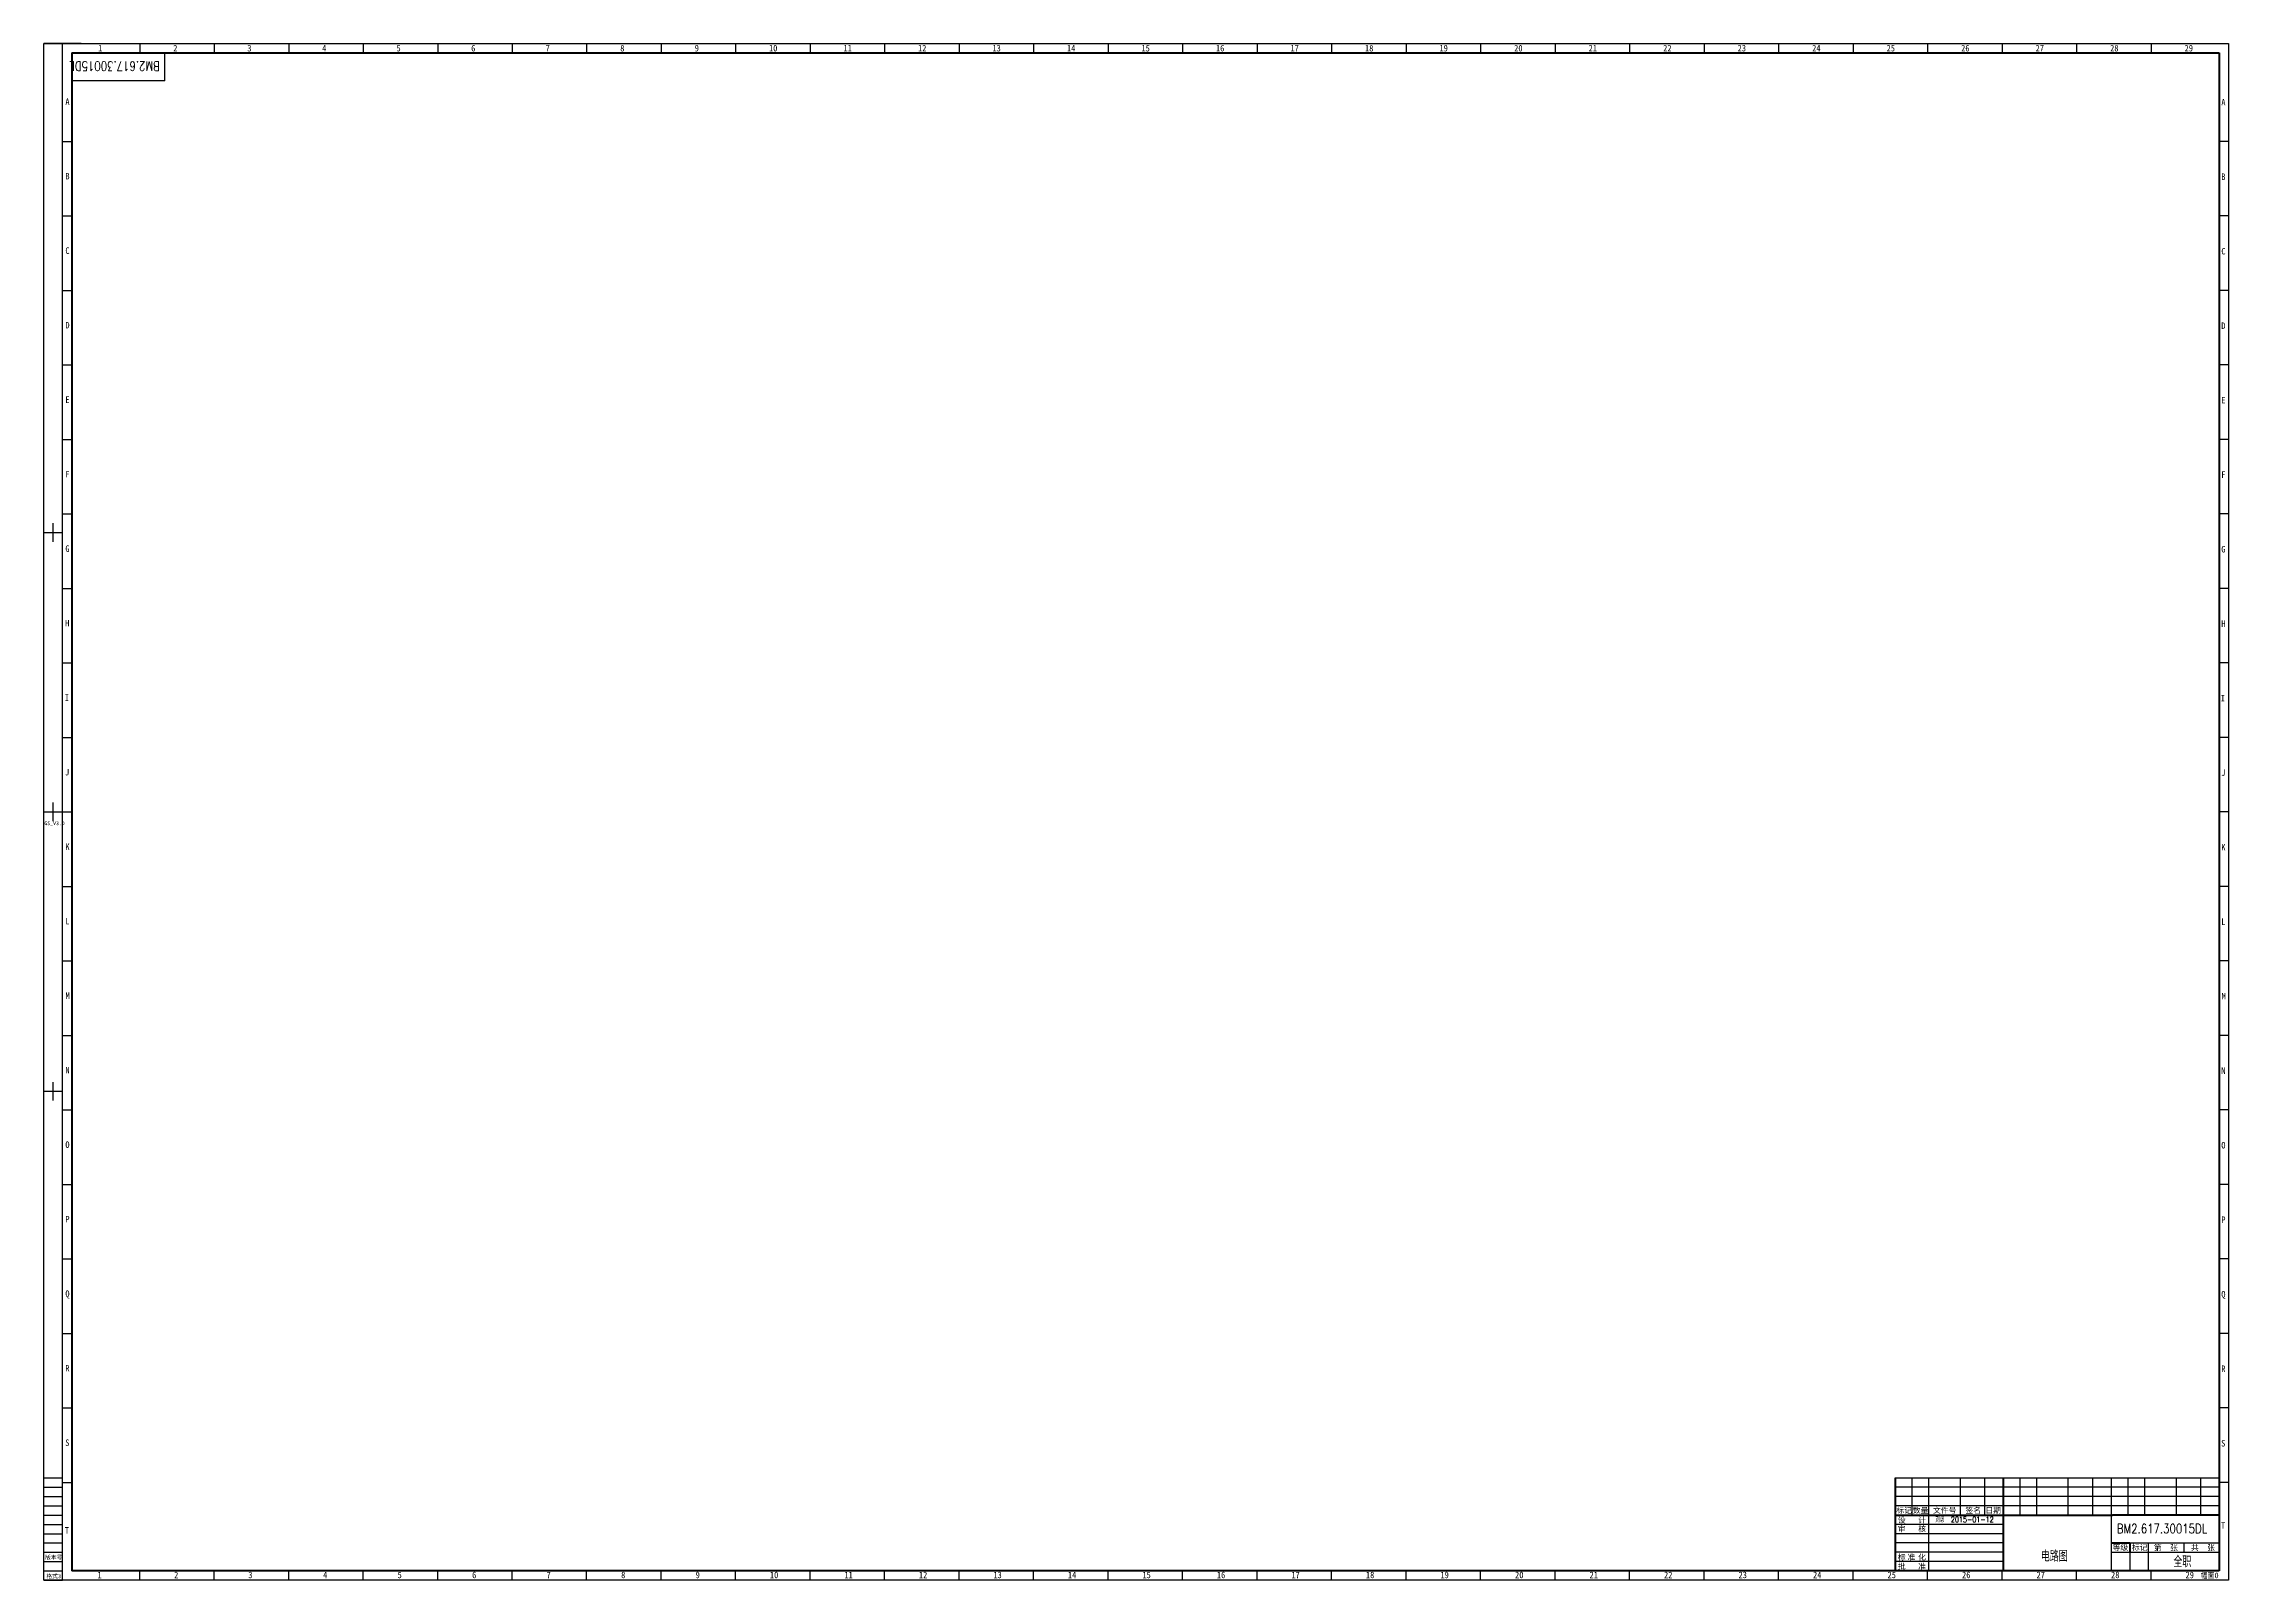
# Model space of a CAD drawing. Header units: inches. Extents: x -3640 to 3889, y -2291 to 954.
# Drawn here: x -3640 to -2467, y -280 to 545 of the extents above; entities that cross this region are included whole.
import ezdxf
from ezdxf.enums import TextEntityAlignment as Align

# ---------------------------------------------------------------- set-up
doc = ezdxf.new("R2010")
doc.units = ezdxf.units.IN
doc.header["$MEASUREMENT"] = 0
doc.styles.add('L', font='ROMANC.shx', dxfattribs={"width": 0.8, "bigfont": 'gbcbig.shx'})
doc.styles.get("Standard").update_dxf_attribs({"font": ''})
doc.styles.get('Standard').set_extended_font_data('SimSun')

# ---------------------------------------------------------------- blocks, each defined once
blk = doc.blocks.new('电路图A0')
for p, q in [((0, 0), (0, 825)), ((0, 825), (1173, 825)), ((0, 825), (10, 825)), ((0, 825), (10, 825)), ((20, 825), (0, 825)), ((0, 825), (10, 825)), ((0, 825), (10, 825)), ((10, 825), (20, 825)), ((10, 0), (10, 825)), ((10, 825), (15, 825)), ((10, 825), (51.5, 825)), ((51.5, 825), (51.5, 820)), ((91.5, 825), (91.5, 820)), ((91.5, 825), (91.5, 820)), ((131.5, 825), (131.5, 820)), ((171.5, 825), (171.5, 820)), ((211.5, 825), (211.5, 820)), ((251.5, 825), (251.5, 820)), ((291.5, 825), (291.5, 820)), ((331.5, 825), (331.5, 820)), ((371.5, 825), (371.5, 820)), ((411.5, 825), (411.5, 820)), ((451.5, 825), (451.5, 820)), ((491.5, 825), (491.5, 820)), ((531.5, 825), (531.5, 820)), ((571.5, 825), (571.5, 820)), ((611.5, 825), (611.5, 820)), ((651.5, 825), (651.5, 820)), ((691.5, 825), (691.5, 820)), ((731.5, 825), (731.5, 820)), ((771.5, 825), (771.5, 820)), ((811.5, 825), (811.5, 820)), ((851.5, 825), (851.5, 820)), ((891.5, 825), (891.5, 820)), ((931.5, 825), (931.5, 820)), ((971.5, 825), (971.5, 820)), ((1011.5, 825), (1011.5, 820)), ((1051.5, 825), (1051.5, 820)), ((1091.5, 825), (1091.5, 820)), ((1131.5, 825), (1131.5, 820)), ((1173, 825), (1173, 0)), ((65, 805), (65, 820)), ((65, 805), (15, 805)), ((10, 772.5), (15, 772.5)), ((1173, 772.5), (1168, 772.5)), ((10, 732.5), (15, 732.5)), ((1173, 732.5), (1168, 732.5)), ((10, 692.5), (15, 692.5)), ((1173, 692.5), (1168, 692.5)), ((10, 652.5), (15, 652.5)), ((1173, 652.5), (1168, 652.5)), ((10, 612.5), (15, 612.5)), ((1173, 612.5), (1168, 612.5)), ((5, 557.5), (5, 567.5)), ((10, 572.5), (15, 572.5)), ((1173, 572.5), (1168, 572.5)), ((0, 562.5), (10, 562.5)), ((10, 532.5), (15, 532.5)), ((1173, 532.5), (1168, 532.5)), ((10, 492.5), (15, 492.5)), ((1173, 492.5), (1168, 492.5)), ((10, 452.5), (15, 452.5)), ((1173, 452.5), (1168, 452.5)), ((0, 412.5), (10, 412.5)), ((5, 407.5), (5, 417.5)), ((5, 412.5), (5, 412.5)), ((10, 412.5), (15, 412.5)), ((1173, 412.5), (1168, 412.5)), ((10, 372.5), (15, 372.5)), ((1173, 372.5), (1168, 372.5)), ((10, 332.5), (15, 332.5)), ((1173, 332.5), (1168, 332.5)), ((10, 292.5), (15, 292.5)), ((1173, 292.5), (1168, 292.5)), ((0, 0), (0, 262.5)), ((0, 262.5), (10, 262.5)), ((5, 257.5), (5, 267.5)), ((10, 252.5), (15, 252.5)), ((1173, 252.5), (1168, 252.5)), ((10, 212.5), (15, 212.5)), ((1173, 212.5), (1168, 212.5)), ((10, 172.5), (15, 172.5)), ((1173, 172.5), (1168, 172.5)), ((10, 132.5), (15, 132.5)), ((1173, 132.5), (1168, 132.5)), ((10, 92.5), (15, 92.5)), ((10, 92.5), (15, 92.5)), ((1173, 92.5), (1168, 92.5)), ((1173, 92.5), (1168, 92.5)), ((0, 55), (10, 55)), ((0, 50), (10, 50)), ((10, 52.5), (15, 52.5)), ((1003, 55), (1003, 35)), ((1012, 55), (1012, 5)), ((1119, 55), (1119, 35)), ((1128, 55), (1128, 35)), ((1145, 55), (1145, 35)), ((1158, 55), (1158, 35)), ((1173, 52.5), (1168, 52.5)), ((0, 45), (10, 45)), ((0, 40), (10, 40)), ((0, 35), (10, 35)), ((0, 30), (0, 30)), ((0, 30), (10, 30)), ((0, 25), (0, 25)), ((0, 25), (10, 25)), ((0, 20), (10, 20)), ((0, 15), (10, 15)), ((1134.9, 15.7), (1134.9, 17.3)), ((0, 10), (10, 10)), ((0, 0), (0, 5)), ((0, 5), (10, 5)), ((51.5, 0), (51.5, 5)), ((91.5, 0), (91.5, 5)), ((91.5, 0), (91.5, 5)), ((131.5, 0), (131.5, 5)), ((171.5, 0), (171.5, 5)), ((211.5, 0), (211.5, 5)), ((251.5, 0), (251.5, 5)), ((291.5, 0), (291.5, 5)), ((331.5, 0), (331.5, 5)), ((371.5, 0), (371.5, 5)), ((411.5, 0), (411.5, 5)), ((451.5, 0), (451.5, 5)), ((491.5, 0), (491.5, 5)), ((531.5, 0), (531.5, 5)), ((571.5, 0), (571.5, 5)), ((611.5, 0), (611.5, 5)), ((651.5, 0), (651.5, 5)), ((691.5, 0), (691.5, 5)), ((731.5, 0), (731.5, 5)), ((771.5, 0), (771.5, 5)), ((811.5, 0), (811.5, 5)), ((851.5, 0), (851.5, 5)), ((891.5, 0), (891.5, 5)), ((931.5, 0), (931.5, 5)), ((971.5, 0), (971.5, 5)), ((1011.5, 0), (1011.5, 5)), ((1051.5, 0), (1051.5, 5)), ((1091.5, 0), (1091.5, 5)), ((1131.5, 0), (1131.5, 5)), ((1173, 0), (0, 0)), ((0, 0), (10, 0)), ((0, 0), (0, 0))]:
    blk.add_line(p, q)
at = {"lineweight": 50}
for p, q in [((15, 820), (15, 5)), ((15, 820), (1168, 820)), ((1168, 820), (1168, 5)), ((994, 55), (994, 5)), ((1052, 55), (1052, 5)), ((994, 35), (1110.7, 35)), ((1168.1, 35), (1110.7, 35)), ((1110, 20), (1120, 20)), ((1120, 20), (1120, 15)), ((1168, 5), (15, 5))]:
    blk.add_line(p, q, dxfattribs=at)
at = {"lineweight": 25}
for p, q in [((10, 21.7), (10, 51.4)), ((10, 21.7), (10, 51.4)), ((994, 55), (1168, 55)), ((1168, 50), (994, 50)), ((1029, 55), (1029, 35)), ((1042, 55), (1042, 35)), ((1061, 55), (1061, 35)), ((1070, 55), (1070, 35)), ((1087, 35), (1087, 55)), ((1100, 55), (1100, 35)), ((1100, 55), (1110, 55)), ((1110, 55), (1110, 5)), ((1168, 5), (1168, 55)), ((1168, 45), (994, 45)), ((1168, 40), (994, 40)), ((1052, 30), (994, 30)), ((1052, 25), (994, 25)), ((1110, 35), (1110, 20)), ((1130.7, 35), (1149.7, 35)), ((10, 0), (10, 21.7)), ((1052, 20), (994, 20)), ((1052, 15), (994, 15)), ((1110, 20), (1168, 20)), ((1110, 20), (1110, 15)), ((1110, 19.9), (1120, 19.9)), ((1110, 15), (1168, 15)), ((1120, 20), (1130, 20)), ((1120, 19.9), (1120, 4.9)), ((1130, 20), (1130, 5)), ((1130, 20), (1149, 20)), ((1149, 20), (1149, 15)), ((1052, 10), (994, 10)), ((994, 5), (1168, 5)), ((0, 0), (10, 0)), ((10, 0), (10, 0)), ((10, 0), (10, 0))]:
    blk.add_line(p, q, dxfattribs=at)
at = {"width": 0.9}
for s, height, p in [('1', 3.5, (29.2, 820.8)), ('2', 3.5, (69.5, 820.8)), ('3', 3.5, (109.3, 820.8)), ('4', 3.5, (149.5, 820.8)), ('5', 3.5, (189.4, 820.8)), ('6', 3.5, (229.5, 820.8)), ('7', 3.5, (269.5, 820.8)), ('8', 3.5, (309.5, 820.8)), ('9', 3.5, (349.5, 820.8)), ('10', 3.5, (389.4, 820.8)), ('11', 3.5, (429.4, 820.8)), ('12', 3.5, (469.4, 820.8)), ('13', 3.5, (509.4, 820.8)), ('14', 3.5, (549.4, 820.8)), ('15', 3.5, (589.4, 820.8)), ('16', 3.5, (629.4, 820.8)), ('17', 3.5, (669.4, 820.8)), ('18', 3.5, (709.4, 820.8)), ('19', 3.5, (749.4, 820.8)), ('20', 3.5, (789.5, 820.8)), ('21', 3.5, (829.5, 820.8)), ('22', 3.5, (869.5, 820.8)), ('23', 3.5, (909.5, 820.8)), ('24', 3.5, (949.5, 820.8)), ('25', 3.5, (989.5, 820.8)), ('26', 3.5, (1029.5, 820.8)), ('27', 3.5, (1069.5, 820.8)), ('28', 3.5, (1109.5, 820.8)), ('29', 3.5, (1149.5, 820.8)), ('A', 3.5, (11.6, 792.1)), ('A', 3.5, (1169.2, 791.8)), ('B', 3.5, (11.6, 752.1)), ('B', 3.5, (1169.2, 751.8)), ('C', 3.5, (11.6, 712.1)), ('C', 3.5, (1169.2, 711.8)), ('D', 3.5, (11.6, 672.1)), ('D', 3.5, (1169.2, 671.8)), ('E', 3.5, (11.6, 632.1)), ('E', 3.5, (1169.2, 631.8)), ('F', 3.5, (11.6, 592.1)), ('F', 3.5, (1169.2, 591.8)), ('G', 3.5, (11.6, 552.1)), ('G', 3.5, (1169.2, 551.8)), ('H', 3.5, (11.5, 512.1)), ('H', 3.5, (1169.2, 511.8)), ('I', 3.5, (11.3, 472.1)), ('I', 3.5, (1168.9, 471.8)), ('J', 3.5, (11.4, 432.1)), ('J', 3.5, (1169.1, 431.8)), ('K', 3.5, (11.6, 392.1)), ('K', 3.5, (1169.2, 391.8)), ('L', 3.5, (11.6, 352.1)), ('L', 3.5, (1169.2, 351.8)), ('M', 3.5, (11.7, 312.1)), ('M', 3.5, (1169.4, 311.8)), ('N', 3.5, (11.6, 272.1)), ('N', 3.5, (1169.2, 271.8)), ('O', 3.5, (11.6, 232.1)), ('O', 3.5, (1169.2, 231.8)), ('P', 3.5, (11.6, 192.1)), ('P', 3.5, (1169.2, 191.8)), ('Q', 3.5, (11.6, 152.1)), ('Q', 3.5, (1169.2, 151.8)), ('R', 3.5, (11.6, 112.1)), ('R', 3.5, (1169.2, 111.8)), ('S', 3.5, (11.5, 72.1)), ('S', 3.5, (1169.1, 71.8)), ('T', 3.5, (11.3, 25)), ('T', 3.5, (1169, 27.6)), ('1', 3.5, (28.8, 1.1)), ('2', 3.5, (70, 1.1)), ('3', 3.5, (109.8, 1.1)), ('4', 3.5, (150, 1.1)), ('5', 3.5, (190, 1.1)), ('6', 3.5, (230, 1.1)), ('7', 3.5, (270, 1.1)), ('8', 3.5, (310, 1.1)), ('9', 3.5, (350, 1.1)), ('10', 3.5, (389.9, 1.1)), ('11', 3.5, (429.9, 1.1)), ('12', 3.5, (469.9, 1.1)), ('13', 3.5, (509.9, 1.1)), ('14', 3.5, (549.9, 1.1)), ('15', 3.5, (589.9, 1.1)), ('16', 3.5, (629.9, 1.1)), ('17', 3.5, (669.9, 1.1)), ('18', 3.5, (709.9, 1.1)), ('19', 3.5, (749.9, 1.1)), ('20', 3.5, (790, 1.1)), ('21', 3.5, (830, 1.1)), ('22', 3.5, (870, 1.1)), ('23', 3.5, (910, 1.1)), ('24', 3.5, (950, 1.1)), ('25', 3.5, (990, 1.1)), ('26', 3.5, (1030, 1.1)), ('27', 3.5, (1070, 1.1)), ('28', 3.5, (1110, 1.1)), ('29', 3.5, (1150, 1.1)), ('幅面0', 3, (1158, 1.1))]:
    blk.add_text(s, height=height, dxfattribs=at).set_placement(p)
for s, height, p in [('GS_V3.0', 2, (0.3, 405.4)), ('标记', 3, (994.7, 36)), ('数量', 3, (1003.5, 36)), ('文件号', 3, (1014.4, 36)), ('签名', 3, (1031.8, 36)), ('日期', 3, (1042.5, 36)), ('设   计', 3, (995.5, 30.8)), ('审   核', 3, (995.5, 26.1)), ('版本号', 2.2, (0.7, 11.2)), ('标   化', 3, (995.5, 10.9)), ('准', 3, (1000.7, 10.9)), ('等级', 3, (1110.8, 16.1)), ('标记', 3, (1121.2, 16.1)), ('第  张 ', 3, (1133, 16)), ('共  张', 3, (1152.9, 16)), ('格式3', 2.2, (1.4, 1.1)), ('批   准', 3, (995.5, 6))]:
    blk.add_text(s, height=height).set_placement(p)
blk = doc.blocks.new('FRAME2-A0')
blk.add_blockref('电路图A0', (0, 0))
at = {"style": 'L', "width": 0.8}
blk.add_attdef('产品编号2', (62.3, 815.4), '', height=5, rotation=180, dxfattribs=at)
for tag, p, height in [('设计师', (1015.7, 31.1), 3), ('产品编号1', (1113.1, 25.2), 5), ('关重件', (1143.5, 7), 6)]:
    blk.add_attdef(tag, p, '', height=height, dxfattribs=at)
blk.add_attdef('产品名称', text='', height=6, dxfattribs=at).set_placement((1079.5, 10), align=Align.CENTER)

msp = doc.modelspace()

# ---------------------------------------------------------------- block references
msp.add_blockref('FRAME2-A0', (-3640.1, -279.9)).add_auto_attribs({'产品名称': '电路图', '产品编号1': 'BM2.617.30015DL', '关重件': '全职', '产品编号2': 'BM2.617.30015DL', '设计师': '刘漾  2015-01-12'})

doc.saveas('drawing.dxf')
